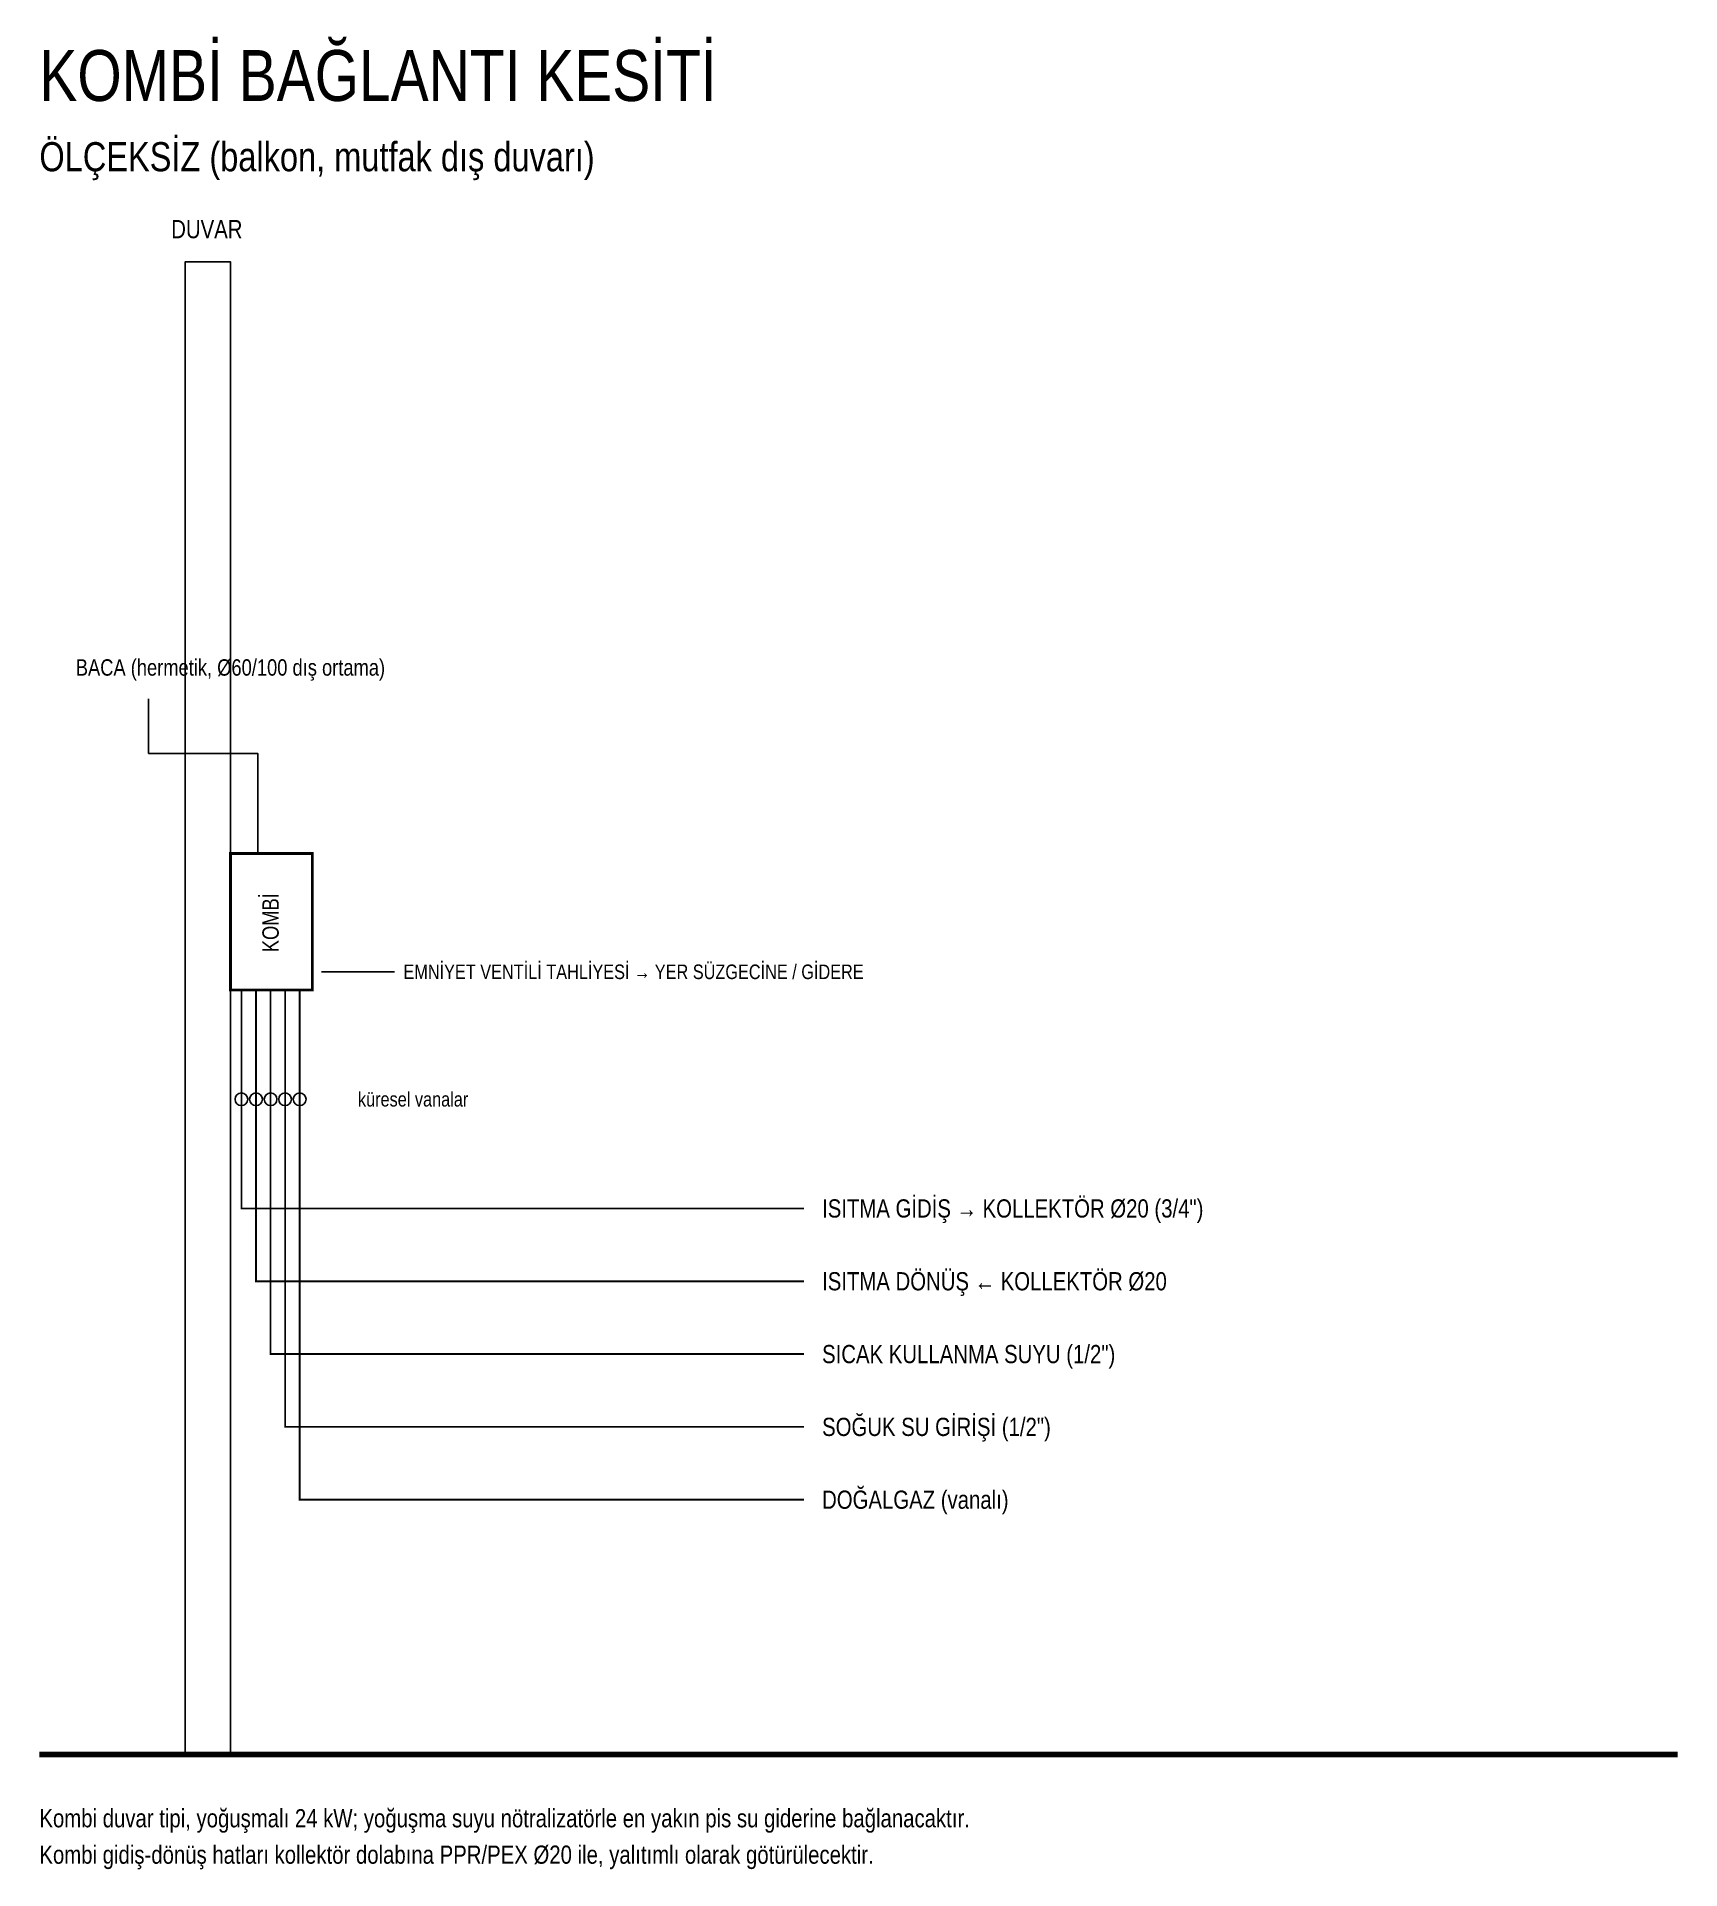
# Model space of a CAD drawing. Header units: centimetres. Extents: x -1224 to 8120, y -5771 to -1283.
# Drawn here: x 5898 to 6802, y -4613 to -3606 of the extents above; entities that cross this region are included whole.
import ezdxf
from ezdxf.enums import TextEntityAlignment as Align

# ---------------------------------------------------------------- set-up
doc = ezdxf.new("R2010")
doc.units = ezdxf.units.CM
for name, color, linetype in [('ROTAS-DETAY', 7, 'Continuous'), ('ROTAS-DETAY-YAZI', 7, 'Continuous'), ('ROTAS-ISITMA-DONUS-BORU', 30, 'Continuous'), ('ROTAS-ISITMA-GIDIS-BORU', 10, 'Continuous'), ('ROTAS-PAFTA-YAZI', 7, 'Continuous')]:
    doc.layers.add(name, color=color, linetype=linetype)
doc.styles.add('ROTAS-YAZI', font='arial.ttf')

msp = doc.modelspace()

# ---------------------------------------------------------------- texts
at = {"layer": 'ROTAS-DETAY-YAZI', "style": 'ROTAS-YAZI', "width": 0.8}
msp.add_text('DUVAR', height=10, dxfattribs=at).set_placement((5992, -3720), align=Align.BOTTOM_CENTER)
msp.add_text('BACA (hermetik, Ø60/100 dış ortama)', height=9, dxfattribs=at).set_placement((5920, -3960), align=Align.BOTTOM_LEFT)
msp.add_text('KOMBİ', height=9, rotation=90, dxfattribs=at).set_placement((6027, -4093), align=Align.MIDDLE_CENTER)
for s, height, p in [('EMNİYET VENTİLİ TAHLİYESİ → YER SÜZGECİNE / GİDERE', 8, (6100, -4120)), ('küresel vanalar', 8, (6075, -4190)), ('ISITMA GİDİŞ → KOLLEKTÖR Ø20 (3/4")', 10, (6330, -4250)), ('ISITMA DÖNÜŞ ← KOLLEKTÖR Ø20', 10, (6330, -4290)), ('SICAK KULLANMA SUYU (1/2")', 10, (6330, -4330)), ('SOĞUK SU GİRİŞİ (1/2")', 10, (6330, -4370)), ('DOĞALGAZ (vanalı)', 10, (6330, -4410))]:
    msp.add_text(s, height=height, dxfattribs=at).set_placement(p, align=Align.MIDDLE_LEFT)
for s, p in [('Kombi duvar tipi, yoğuşmalı 24 kW; yoğuşma suyu nötralizatörle en yakın pis su giderine bağlanacaktır.', (5900, -4580)), ('Kombi gidiş-dönüş hatları kollektör dolabına PPR/PEX Ø20 ile, yalıtımlı olarak götürülecektir.', (5900, -4600))]:
    msp.add_text(s, height=10, dxfattribs=at).set_placement(p, align=Align.TOP_LEFT)
at = {"layer": 'ROTAS-PAFTA-YAZI', "style": 'ROTAS-YAZI', "width": 0.8}
for s, height, p in [('KOMBİ BAĞLANTI KESİTİ', 28, (5900, -3650)), ('ÖLÇEKSİZ (balkon, mutfak dış duvarı)', 16, (5900, -3685))]:
    msp.add_text(s, height=height, dxfattribs=at).set_placement(p, align=Align.BOTTOM_LEFT)

# ---------------------------------------------------------------- linework, layer by layer
at = {"layer": 'ROTAS-DETAY'}
msp.add_lwpolyline([(5980, -4550), (5980, -3730), (6005, -3730), (6005, -4550)], close=True, dxfattribs=at)
for points in [[(6020, -4055), (6020, -4000), (5960, -4000), (5960, -3970)], [(6055, -4120), (6095, -4120)]]:
    msp.add_lwpolyline(points, dxfattribs=at)
at = {"layer": 'ROTAS-DETAY', "const_width": 1.5}
msp.add_lwpolyline([(6005, -4130), (6050, -4130), (6050, -4055), (6005, -4055)], close=True, dxfattribs=at)
at = {"layer": 'ROTAS-DETAY'}
for points, const_width in [([(6027, -4130), (6027, -4330), (6320, -4330)], 1), ([(6035, -4130), (6035, -4370), (6320, -4370)], 1), ([(6043, -4130), (6043, -4410), (6320, -4410)], 1), ([(5900, -4550), (6800, -4550)], 3)]:
    msp.add_lwpolyline(points, dxfattribs=dict(at, const_width=const_width))
for centre in [(6011, -4190), (6019, -4190), (6027, -4190), (6035, -4190), (6043, -4190)]:
    msp.add_circle(centre, 3.5, dxfattribs=at)
at = {"layer": 'ROTAS-ISITMA-DONUS-BORU', "const_width": 1}
msp.add_lwpolyline([(6019, -4130), (6019, -4290), (6320, -4290)], dxfattribs=at)
at = {"layer": 'ROTAS-ISITMA-GIDIS-BORU', "const_width": 1}
msp.add_lwpolyline([(6011, -4130), (6011, -4250), (6320, -4250)], dxfattribs=at)

msp.set_redraw_order([(e.dxf.handle, doc.entitydb.next_handle()) for e in msp.query("TEXT MTEXT ATTDEF DIMENSION ARC_DIMENSION")])  # texts and dimensions are drawn at this point

doc.saveas('drawing.dxf')
